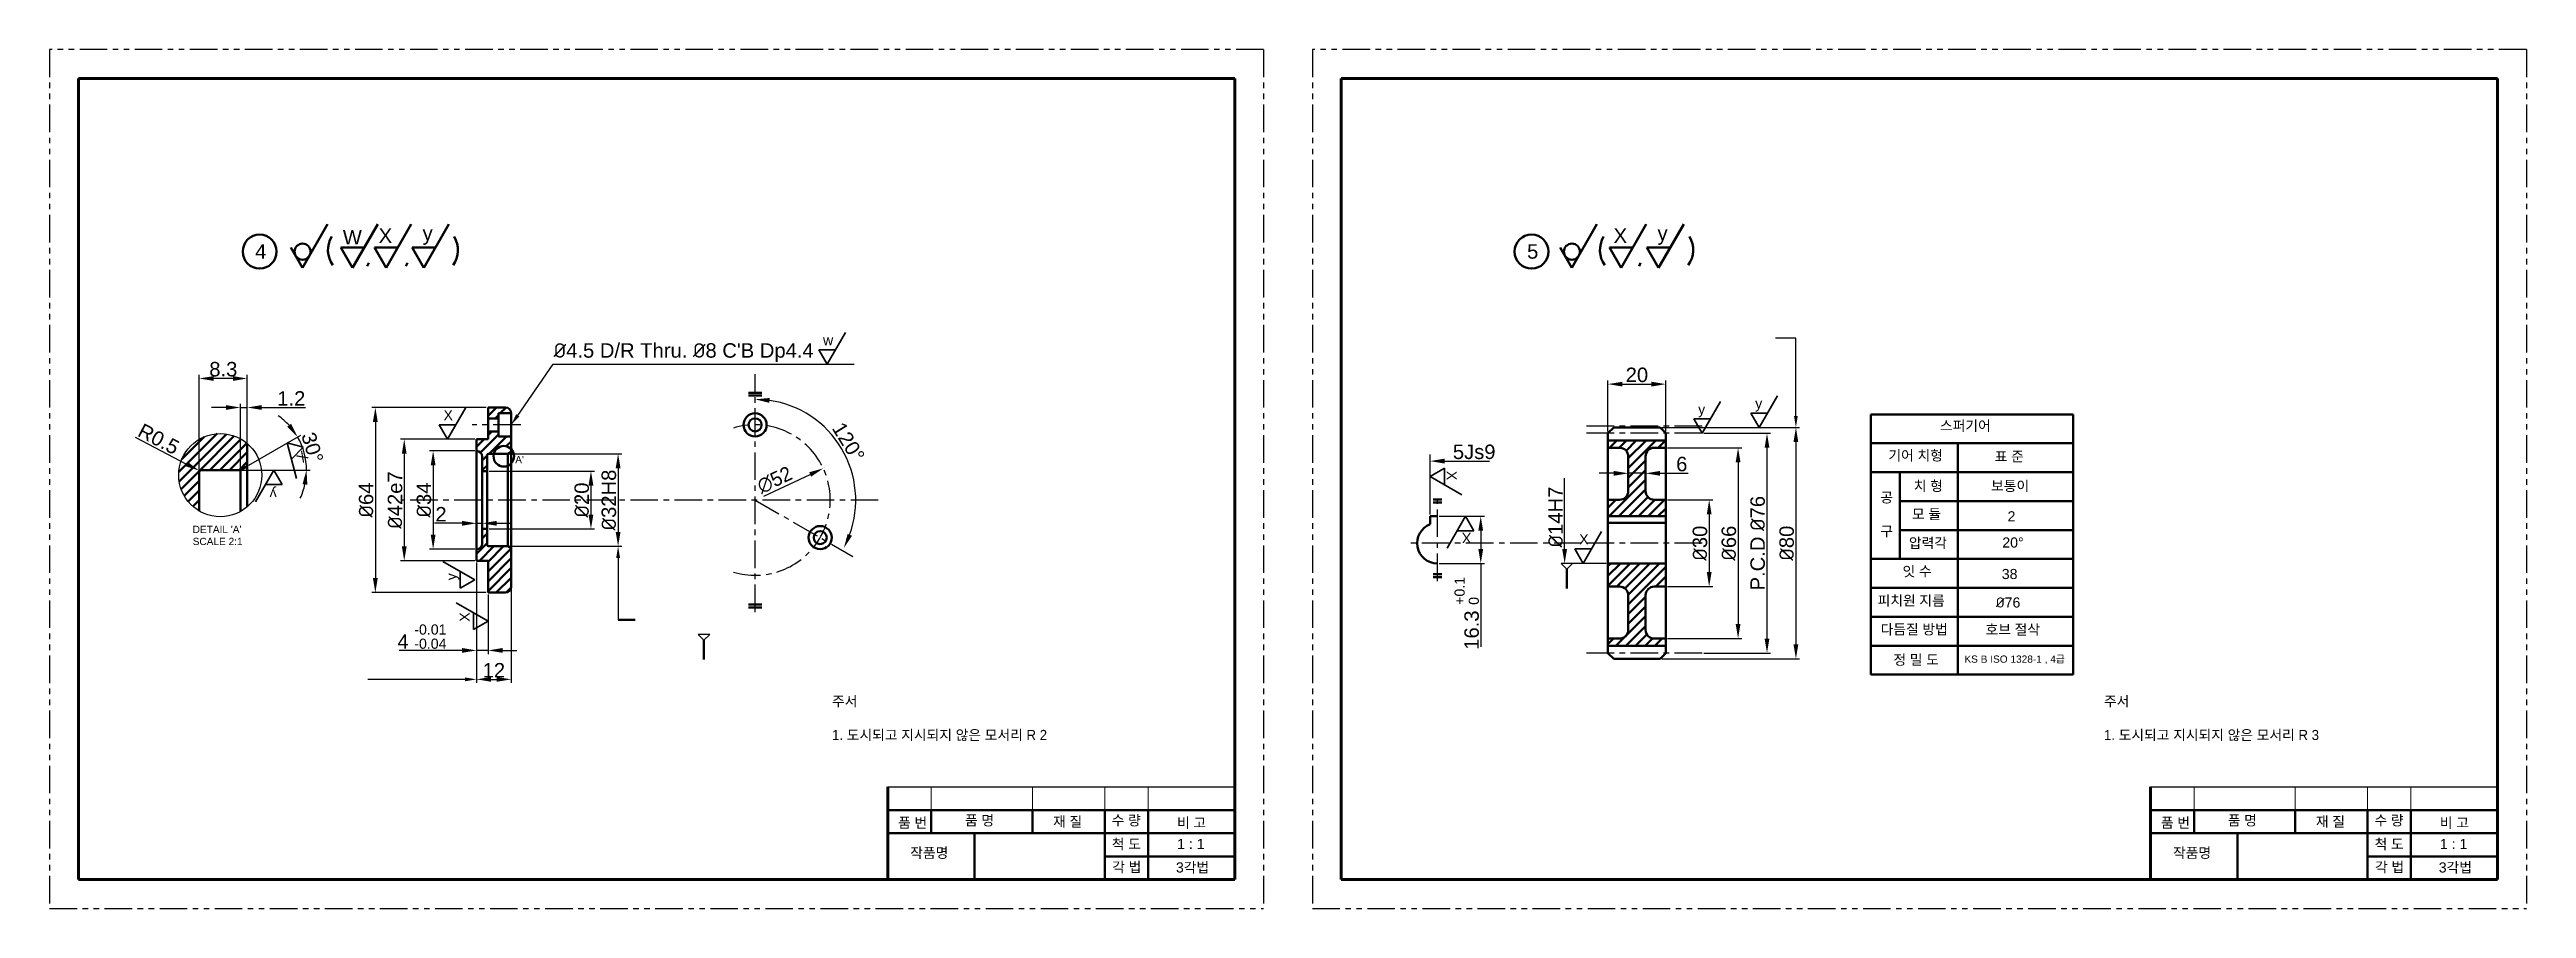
# Model space of a CAD drawing. Header units: millimetres. Extents: x 7 to 3158, y 472 to 921.
# Drawn here: x 2301 to 3158, y 506 to 803 of the extents above; entities that cross this region are included whole.
import ezdxf
from ezdxf import colors
from ezdxf.entities.mleader import LeaderData, LeaderLine
from ezdxf.math import Vec2, Vec3

# ---------------------------------------------------------------- set-up
doc = ezdxf.new("R2010")
doc.units = ezdxf.units.MM
doc.header["$LTSCALE"] = 0.3
doc.linetypes.add('CENTER', pattern=[50.8, 31.75, -6.35, 6.35, -6.35])
doc.linetypes.add('PHANTOM', pattern=[63.5, 31.75, -6.35, 6.35, -6.35, 6.35, -6.35])
for name, color, linetype, lineweight in [('가는선', 6, 'Continuous', 25), ('외형선', 4, 'Continuous', 50), ('중심선', 1, 'CENTER', 25)]:
    doc.layers.add(name, color=color, linetype=linetype, lineweight=lineweight)
doc.styles.get("Standard").update_dxf_attribs({"font": 'arial.ttf'})
doc.dimstyles.new('Annotative', dxfattribs={"dimscale": 0, "dimtxt": 5, "dimasz": 5, "dimexe": 1.25, "dimexo": 0.625, "dimtad": 1, "dimdec": 4, "dimzin": 9, "dimdsep": 46, "dimtxsty": 'Standard', "dimblk2": 'NONE', "dimcen": 2.5, "dimclrd": 3, "dimclre": 3, "dimclrt": 4, "dimadec": 4, "dimazin": 0, "dimtfac": 1, "dimtdec": 4, "dimtmove": 0, "dimatfit": 3, "dimfxl": 1, "dimlwd": 25, "dimlwe": 25, "dimarcsym": 0})
pattern_1 = [(45, (2244.1604, 488.071), (-1.683798, 1.683798), [])]

msp = doc.modelspace()

# ---------------------------------------------------------------- texts
at = {"layer": '외형선', "lineweight": 50, "char_height": 2.5, "attachment_point": 1}
for s, insert in [('\\P{\\H2x;W}', (2402.55496, 744.93133)), ('\\P{\\H2x;X}', (2414.95979, 745.455)), ('\\P{\\H2x;y}', (2430.15357, 746.27741)), ('\\P{\\H2x;X}', (2842.15815, 745.455)), ('\\P{\\H2x;y}', (2857.35193, 746.27741))]:
    msp.add_mtext_dynamic_manual_height_columns(s, width=16.9100129, gutter_width=12.5, heights=[0], dxfattribs=dict(at, insert=insert))
at = {"layer": '외형선', "attachment_point": 1}
for s, width, insert, char_height in [('4', 5.2808621, (2372.23383, 735.84474), 5), ('5', 5.2808621, (2812.23383, 735.84474), 5), ("'A'", 3.9045219, (2461.53252, 662.60344), 2.5), ("DETAIL 'A'\\PSCALE 2:1", 28.4489947, (2350.61795, 638.48625), 2.5)]:
    msp.add_mtext_dynamic_manual_height_columns(s, width=width, gutter_width=12.5, heights=[0], dxfattribs=dict(at, insert=insert, char_height=char_height))
at = {"layer": '외형선', "lineweight": 35, "char_height": 2.5, "attachment_point": 1}
for s, insert in [('\\P{\\H1.4x;w}', (2568.67708, 708.58951)), ('\\P{\\H1.4x;X}', (2437.38983, 682.61439)), ('\\P{\\H1.4x;y}', (2871.39547, 684.69268)), ('\\P{\\H1.4x;y}', (2891.13502, 686.69268)), ('\\P{\\H1.4x;X}', (2830.25735, 639.69268))]:
    msp.add_mtext_dynamic_manual_height_columns(s, width=16.9100129, gutter_width=12.5, heights=[0], dxfattribs=dict(at, insert=insert))
at = {"layer": '외형선', "insert": (2475.4937, 701.60894), "char_height": 5, "attachment_point": 1}
msp.add_mtext("{\\fISOCPEUR|b0|i0|c0|p34;%%C}4.5 D/R Thru. {\\fISOCPEUR|b0|i0|c0|p34;%%C}8 C'B Dp4.4", dxfattribs=at)
at = {"layer": '외형선', "color": 4, "char_height": 5, "attachment_point": 5}
for s, insert, rotation in [('120%%D', (2577.4578, 667.42839), 301.84412728), ('{\\fPMingLiU|b0|i0|c136|p0;∅52}', (2551.94485, 654.33374), 24.91748739), ('{\\fISOCPEUR|b0|i0|c0|p34;%%C}14H7', (2822.08572, 641.50276), 90)]:
    msp.add_mtext(s, dxfattribs=dict(at, insert=insert, rotation=rotation))
at = {"layer": '외형선', "color": 2, "attachment_point": 1}
for s, width, heights, insert, char_height in [('{\\fGulim|b0|i0|c129|p50;스퍼기어}', 40.5183954, [0], (2955.06446, 674.8359), 3.5), ('{\\fGulim|b0|i0|c129|p50;기어 치형}', 21.2872457, [0], (2937.21384, 664.55362), 3.5), ('{\\fGulim|b0|i0|c129|p50;표 준}', 29.6761284, [0], (2974.01878, 664.19911), 3.5), ('{\\fGulim|b0|i0|c129|p50;치 형}', 14.1137808, [0], (2946.00529, 654.02185), 3.5), ('{\\fGulim|b0|i0|c129|p50;보통이}', 18.1756204, [0], (2972.74544, 654.02185), 3.5), ('{\\fGulim|b0|i0|c129|p50;공\\P\\P구}', 3.3481646, [0], (2934.44661, 650.03014), 3.5), ('{\\fGulim|b0|i0|c129|p50;모 듈}', 11.956158, [0], (2945.36862, 644.26864), 3.5), ('2', 7.5390372, [0], (2978.43401, 643.51039), 3.5), ('{\\fGulim|b0|i0|c129|p50;압력각}', 17.2111897, [0], (2944.3075, 634.30341), 3.5), ('20%%D', 7.5390372, [0], (2976.61842, 634.44025), 3.5), ('{\\fGulim|b0|i0|c129|p50;잇 수}', 11.9443601, [0], (2942.12542, 624.4953), 3.5), ('38', 7.5390372, [3.5764], (2976.43685, 623.55607), 3.5), ('{\\fGulim|b0|i0|c129|p50;피치원 지름}', 30.6750718, [0], (2933.48411, 614.37295), 3.5), ('{\\fISOCPEUR|b0|i0|c0|p34;%%C}76', 7.5390372, [0], (2974.40453, 613.70512), 3.5), ('{\\fGulim|b0|i0|c129|p50;다듬질 방법}', 57.1844564, [0], (2934.54522, 604.40772), 3.5), ('{\\fGulim|b0|i0|c129|p50;호브 절삭}', 20.630463, [0], (2970.82031, 604.35521), 3.5), ('{\\fGulim|b0|i0|c129|p50;정 밀 도}', 18.2259117, [0], (2938.95286, 593.92095), 3.5), ('KS B ISO 1328-1 , 4{\\fGulim|b0|i0|c129|p50;급}', 58.2841768, [0], (2963.52174, 593.62045), 2.5), ('\\pxt2;{\\fGulim|b0|i0|c129|p50;주서\\P\\P1. 도시되고 지시되지 않은 모서리 R 2}', 110.3981743, [0], (2571.79068, 579.55916), 3.5), ('\\pxt2;{\\fGulim|b0|i0|c129|p50;주서\\P\\P1. 도시되고 지시되지 않은 모서리 R 3}', 110.3981743, [0], (3011.79068, 579.55916), 3.5)]:
    msp.add_mtext_dynamic_manual_height_columns(s, width=width, gutter_width=12.5, heights=heights, dxfattribs=dict(at, insert=insert, char_height=char_height))
at = {"layer": '외형선', "lineweight": 35, "char_height": 2.5, "attachment_point": 1}
for s, insert, rotation in [('\\P{\\H1.4x;X}', (2393.92618, 659.32631), 225), ('\\P{\\H1.4x;y}', (2379.69414, 643.45599), 180), ('\\P{\\H1.4x;X}', (2792.04132, 657.48425), 270), ('\\P{\\H1.4x;X}', (2792.93823, 628.41564), 180), ('\\P{\\H1.4x;y}', (2434.18206, 619.63335), 90), ('\\P{\\H1.4x;X}', (2438.80706, 605.29315), 90)]:
    msp.add_mtext_dynamic_manual_height_columns(s, width=16.9100129, gutter_width=12.5, heights=[0], dxfattribs=dict(at, insert=insert, rotation=rotation))
at = {"layer": '외형선', "color": 4, "insert": (2793.93622, 664.0203), "char_height": 5, "attachment_point": 5}
msp.add_mtext('5Js9', dxfattribs=at)

# ---------------------------------------------------------------- blocks, each defined once
blk = doc.blocks.new('*D267')
at = {"layer": 'Defpoints', "color": 0}
for p in [(2459.61, 663.38), (2459.61, 631.38), (2497.79, 631.38)]:
    blk.add_point(p, dxfattribs=at)
at = {"layer": '외형선', "color": 3, "lineweight": 25}
for p, q in [((2460.23, 663.38), (2499.04, 663.38)), ((2497.79, 658.38), (2497.79, 636.38)), ((2460.23, 631.38), (2499.04, 631.38))]:
    blk.add_line(p, q, dxfattribs=at)
at = {"layer": '외형선', "color": 3}
for points in [[(2498.63, 658.38), (2496.96, 658.38), (2497.79, 663.38)], [(2496.96, 636.38), (2498.63, 636.38), (2497.79, 631.38)]]:
    blk.add_solid(points, dxfattribs=at)
at = {"layer": '외형선', "color": 4, "insert": (2494.61, 647.38), "char_height": 5, "attachment_point": 5, "rotation": 90}
blk.add_mtext('{\\fISOCPEUR|b0|i0|c0|p34;%%C}32H8', dxfattribs=at)
blk = doc.blocks.new('_None')
blk = doc.blocks.new('*D268')
at = {"layer": 'Defpoints', "color": 0}
for p in [(2452.51, 657.38), (2452.51, 637.38), (2488.39, 637.38)]:
    blk.add_point(p, dxfattribs=at)
at = {"layer": '외형선', "color": 3, "lineweight": 25}
for p, q in [((2453.13, 657.38), (2489.64, 657.38)), ((2488.39, 652.38), (2488.39, 642.38)), ((2453.13, 637.38), (2489.64, 637.38))]:
    blk.add_line(p, q, dxfattribs=at)
at = {"layer": '외형선', "color": 3}
for points in [[(2489.23, 652.38), (2487.56, 652.38), (2488.39, 657.38)], [(2487.56, 642.38), (2489.23, 642.38), (2488.39, 637.38)]]:
    blk.add_solid(points, dxfattribs=at)
at = {"layer": '외형선', "color": 4, "insert": (2485.22, 647.38), "char_height": 5, "attachment_point": 5, "rotation": 90}
blk.add_mtext('{\\fISOCPEUR|b0|i0|c0|p34;%%C}20', dxfattribs=at)
blk = doc.blocks.new('*D269')
at = {"layer": 'Defpoints', "color": 0}
for p in [(2448.81, 664.38), (2433.81, 630.38), (2448.81, 630.38)]:
    blk.add_point(p, dxfattribs=at)
at = {"layer": '외형선', "color": 3, "lineweight": 25}
for p, q in [((2448.18, 664.38), (2432.56, 664.38)), ((2433.81, 659.38), (2433.81, 635.38)), ((2448.18, 630.38), (2432.56, 630.38))]:
    blk.add_line(p, q, dxfattribs=at)
at = {"layer": '외형선', "color": 3}
for points in [[(2434.64, 659.38), (2432.97, 659.38), (2433.81, 664.38)], [(2432.97, 635.38), (2434.64, 635.38), (2433.81, 630.38)]]:
    blk.add_solid(points, dxfattribs=at)
at = {"layer": '외형선', "color": 4, "insert": (2430.63, 647.38), "char_height": 5, "attachment_point": 5, "rotation": 90}
blk.add_mtext('{\\fISOCPEUR|b0|i0|c0|p34;%%C}34', dxfattribs=at)
blk = doc.blocks.new('*D270')
at = {"layer": 'Defpoints', "color": 0}
for p in [(2448.81, 668.38), (2423.81, 626.38), (2448.81, 626.38)]:
    blk.add_point(p, dxfattribs=at)
at = {"layer": '외형선', "color": 3, "lineweight": 25}
for p, q in [((2448.18, 668.38), (2422.56, 668.38)), ((2423.81, 663.38), (2423.81, 631.38)), ((2448.18, 626.38), (2422.56, 626.38))]:
    blk.add_line(p, q, dxfattribs=at)
at = {"layer": '외형선', "color": 3}
for points in [[(2424.64, 663.38), (2422.97, 663.38), (2423.81, 668.38)], [(2422.97, 631.38), (2424.64, 631.38), (2423.81, 626.38)]]:
    blk.add_solid(points, dxfattribs=at)
at = {"layer": '외형선', "color": 4, "insert": (2420.63, 647.38), "char_height": 5, "attachment_point": 5, "rotation": 90}
blk.add_mtext('{\\fISOCPEUR|b0|i0|c0|p34;%%C}42e7', dxfattribs=at)
blk = doc.blocks.new('*D271')
at = {"layer": 'Defpoints', "color": 0}
for p in [(2452.81, 679.38), (2413.81, 615.38), (2452.81, 615.38)]:
    blk.add_point(p, dxfattribs=at)
at = {"layer": '외형선', "color": 3, "lineweight": 25}
for p, q in [((2452.18, 679.38), (2412.56, 679.38)), ((2413.81, 674.38), (2413.81, 620.38)), ((2452.18, 615.38), (2412.56, 615.38))]:
    blk.add_line(p, q, dxfattribs=at)
at = {"layer": '외형선', "color": 3}
for points in [[(2414.64, 674.38), (2412.97, 674.38), (2413.81, 679.38)], [(2412.97, 620.38), (2414.64, 620.38), (2413.81, 615.38)]]:
    blk.add_solid(points, dxfattribs=at)
at = {"layer": '외형선', "color": 4, "insert": (2410.63, 647.38), "char_height": 5, "attachment_point": 5, "rotation": 90}
blk.add_mtext('{\\fISOCPEUR|b0|i0|c0|p34;%%C}64', dxfattribs=at)
blk = doc.blocks.new('*D272')
at = {"layer": 'Defpoints', "color": 0}
for p in [(2448.81, 626.38), (2452.81, 615.38), (2448.81, 595.38)]:
    blk.add_point(p, dxfattribs=at)
at = {"layer": '외형선', "color": 3, "lineweight": 25}
for p, q in [((2448.81, 625.76), (2448.81, 594.13)), ((2452.81, 614.76), (2452.81, 594.13)), ((2443.81, 595.38), (2422.09, 595.38)), ((2452.81, 595.38), (2448.81, 595.38)), ((2457.81, 595.38), (2462.81, 595.38))]:
    blk.add_line(p, q, dxfattribs=at)
at = {"layer": '외형선', "color": 3}
for points in [[(2443.81, 594.55), (2443.81, 596.21), (2448.81, 595.38)], [(2457.81, 596.21), (2457.81, 594.55), (2452.81, 595.38)]]:
    blk.add_solid(points, dxfattribs=at)
at = {"layer": '외형선', "color": 4, "insert": (2429.94, 600.16), "char_height": 5, "attachment_point": 5}
blk.add_mtext('4 {\\H0.7x;\\S-0.01^ -0.04;}', dxfattribs=at)
blk = doc.blocks.new('*D273')
at = {"layer": 'Defpoints', "color": 0}
for p in [(2450.81, 639.34), (2448.81, 630.38), (2450.81, 632.38)]:
    blk.add_point(p, dxfattribs=at)
at = {"layer": '외형선', "color": 3, "lineweight": 25}
for p, q in [((2443.81, 639.34), (2434.25, 639.34)), ((2448.81, 631.01), (2448.81, 640.59)), ((2448.81, 639.34), (2450.81, 639.34)), ((2450.81, 633.01), (2450.81, 640.59)), ((2455.81, 639.34), (2460.81, 639.34))]:
    blk.add_line(p, q, dxfattribs=at)
at = {"layer": '외형선', "color": 3}
for points in [[(2443.81, 638.5), (2443.81, 640.17), (2448.81, 639.34)], [(2455.81, 640.17), (2455.81, 638.5), (2450.81, 639.34)]]:
    blk.add_solid(points, dxfattribs=at)
at = {"layer": '외형선', "color": 4, "insert": (2436.53, 642.47), "char_height": 5, "attachment_point": 5}
blk.add_mtext('2', dxfattribs=at)
blk = doc.blocks.new('*D274')
at = {"layer": 'Defpoints', "color": 0}
for p in [(2369.52, 679.38), (2367.12, 657.76), (2369.52, 659.15)]:
    blk.add_point(p, dxfattribs=at)
at = {"layer": '외형선', "color": 3, "lineweight": 25}
for p, q in [((2362.12, 679.38), (2357.12, 679.38)), ((2367.12, 658.39), (2367.12, 680.63)), ((2367.12, 679.38), (2369.52, 679.38)), ((2369.52, 659.78), (2369.52, 680.63)), ((2374.52, 679.38), (2389.64, 679.38))]:
    blk.add_line(p, q, dxfattribs=at)
at = {"layer": '외형선', "color": 3}
for points in [[(2362.12, 678.55), (2362.12, 680.21), (2367.12, 679.38)], [(2374.52, 680.21), (2374.52, 678.55), (2369.52, 679.38)]]:
    blk.add_solid(points, dxfattribs=at)
at = {"layer": '외형선', "color": 4, "insert": (2384.73, 682.52), "char_height": 5, "attachment_point": 5}
blk.add_mtext('1.2', dxfattribs=at)
blk = doc.blocks.new('*D275')
at = {"layer": 'Defpoints', "color": 0}
for p in [(2352.92, 689.42), (2352.92, 657.26), (2369.52, 659.15)]:
    blk.add_point(p, dxfattribs=at)
at = {"layer": '외형선', "color": 3, "lineweight": 25}
for p, q in [((2352.92, 657.89), (2352.92, 690.67)), ((2364.52, 689.42), (2357.92, 689.42)), ((2369.52, 659.78), (2369.52, 690.67))]:
    blk.add_line(p, q, dxfattribs=at)
at = {"layer": '외형선', "color": 3}
for points in [[(2357.92, 690.25), (2357.92, 688.58), (2352.92, 689.42)], [(2364.52, 688.58), (2364.52, 690.25), (2369.52, 689.42)]]:
    blk.add_solid(points, dxfattribs=at)
at = {"layer": '외형선', "color": 4, "insert": (2361.22, 692.6), "char_height": 5, "attachment_point": 5}
blk.add_mtext('8.3', dxfattribs=at)
blk = doc.blocks.new('*D276')
at = {"layer": 'Defpoints', "color": 0}
for p in [(2389.65, 661.74), (2353.42, 657.76), (2367.12, 657.76), (2367.12, 657.76), (2369.52, 659.15)]:
    blk.add_point(p, dxfattribs=at)
at = {"layer": '외형선', "color": 3, "lineweight": 25}
for p, q in [((2370.06, 659.46), (2388.02, 669.83)), ((2367.74, 657.76), (2391.25, 657.76))]:
    blk.add_line(p, q, dxfattribs=at)
for start, end in [(42.546, 55.09201), (0, 30), (334.90799, 347.454)]:
    blk.add_arc((2367.12, 657.76), 22.88, start, end, dxfattribs=at)
at = {"layer": '외형선', "color": 3}
for points in [[(2383.3, 672.74), (2384.65, 673.73), (2386.93, 669.2)], [(2390.28, 652.7), (2388.62, 652.89), (2390, 657.76)]]:
    blk.add_solid(points, dxfattribs=at)
at = {"layer": '외형선', "color": 4, "insert": (2392.03, 665.52), "char_height": 5, "attachment_point": 5, "rotation": 287.28836}
blk.add_mtext('30%%D', dxfattribs=at)
blk = doc.blocks.new('*D277')
at = {"layer": 'Defpoints', "color": 0}
for p in [(2352.98, 657.5), (2353.42, 657.26)]:
    blk.add_point(p, dxfattribs=at)
at = {"layer": '외형선', "color": 3, "lineweight": 25}
for p, q in [((2330.67, 669.17), (2348.54, 659.81)), ((2353.42, 657.26), (2352.98, 657.5))]:
    blk.add_line(p, q, dxfattribs=at)
at = {"layer": '외형선', "color": 3}
blk.add_solid([(2348.16, 659.08), (2348.93, 660.55), (2352.98, 657.5)], dxfattribs=at)
at = {"layer": '외형선', "color": 4, "insert": (2338.86, 668.47), "char_height": 5, "attachment_point": 5, "rotation": 332.38116}
blk.add_mtext('R0.5', dxfattribs=at)
blk = doc.blocks.new('*D278')
at = {"layer": 'Defpoints', "color": 0}
for p in [(2448.81, 626.38), (2460.81, 617.38), (2460.81, 585.38)]:
    blk.add_point(p, dxfattribs=at)
at = {"layer": '외형선', "color": 3, "lineweight": 25}
for p, q in [((2448.81, 625.76), (2448.81, 584.13)), ((2460.81, 616.76), (2460.81, 584.13)), ((2453.81, 585.38), (2455.81, 585.38))]:
    blk.add_line(p, q, dxfattribs=at)
at = {"layer": '외형선', "color": 3}
for points in [[(2453.81, 586.21), (2453.81, 584.55), (2448.81, 585.38)], [(2455.81, 584.55), (2455.81, 586.21), (2460.81, 585.38)]]:
    blk.add_solid(points, dxfattribs=at)
at = {"layer": '외형선', "color": 4, "insert": (2454.81, 588.52), "char_height": 5, "attachment_point": 5}
blk.add_mtext('12', dxfattribs=at)
blk = doc.blocks.new('*D279')
at = {"layer": 'Defpoints', "color": 0}
for p in [(2860.22, 647.46), (2860.22, 617.46), (2875.22, 617.46)]:
    blk.add_point(p, dxfattribs=at)
at = {"layer": '외형선', "color": 3, "lineweight": 25}
for p, q in [((2860.85, 647.46), (2876.47, 647.46)), ((2875.22, 642.46), (2875.22, 622.46)), ((2860.85, 617.46), (2876.47, 617.46))]:
    blk.add_line(p, q, dxfattribs=at)
at = {"layer": '외형선', "color": 3}
for points in [[(2876.05, 642.46), (2874.39, 642.46), (2875.22, 647.46)], [(2874.39, 622.46), (2876.05, 622.46), (2875.22, 617.46)]]:
    blk.add_solid(points, dxfattribs=at)
at = {"layer": '외형선', "color": 4, "insert": (2872.04, 632.46), "char_height": 5, "attachment_point": 5, "rotation": 90}
blk.add_mtext('{\\fISOCPEUR|b0|i0|c0|p34;%%C}30', dxfattribs=at)
blk = doc.blocks.new('*D280')
at = {"layer": 'Defpoints', "color": 0}
for p in [(2860.22, 665.46), (2860.22, 599.46), (2885.22, 599.46)]:
    blk.add_point(p, dxfattribs=at)
at = {"layer": '외형선', "color": 3, "lineweight": 25}
for p, q in [((2860.85, 665.46), (2886.47, 665.46)), ((2885.22, 660.46), (2885.22, 604.46)), ((2860.85, 599.46), (2886.47, 599.46))]:
    blk.add_line(p, q, dxfattribs=at)
at = {"layer": '외형선', "color": 3}
for points in [[(2886.05, 660.46), (2884.39, 660.46), (2885.22, 665.46)], [(2884.39, 604.46), (2886.05, 604.46), (2885.22, 599.46)]]:
    blk.add_solid(points, dxfattribs=at)
at = {"layer": '외형선', "color": 4, "insert": (2882.04, 632.46), "char_height": 5, "attachment_point": 5, "rotation": 90}
blk.add_mtext('{\\fISOCPEUR|b0|i0|c0|p34;%%C}66', dxfattribs=at)
blk = doc.blocks.new('*D281')
at = {"layer": 'Defpoints', "color": 0}
for p in [(2872.79, 670.46), (2872.79, 594.46), (2895.22, 594.46)]:
    blk.add_point(p, dxfattribs=at)
at = {"layer": '외형선', "color": 3, "lineweight": 25}
for p, q in [((2873.41, 670.46), (2896.47, 670.46)), ((2895.22, 665.46), (2895.22, 599.46)), ((2873.41, 594.46), (2896.47, 594.46))]:
    blk.add_line(p, q, dxfattribs=at)
at = {"layer": '외형선', "color": 3}
for points in [[(2896.05, 665.46), (2894.39, 665.46), (2895.22, 670.46)], [(2894.39, 599.46), (2896.05, 599.46), (2895.22, 594.46)]]:
    blk.add_solid(points, dxfattribs=at)
at = {"layer": '외형선', "color": 4, "insert": (2892.01, 632.46), "char_height": 5, "attachment_point": 5, "rotation": 90}
blk.add_mtext('P.C.D {\\fISOCPEUR|b0|i0|c0|p34;%%C}76', dxfattribs=at)
blk = doc.blocks.new('*D282')
at = {"layer": 'Defpoints', "color": 0}
for p in [(2858.22, 672.46), (2858.22, 592.46), (2905.22, 592.46)]:
    blk.add_point(p, dxfattribs=at)
at = {"layer": '외형선', "color": 3, "lineweight": 25}
for p, q in [((2858.85, 672.46), (2906.47, 672.46)), ((2905.22, 667.46), (2905.22, 597.46)), ((2858.85, 592.46), (2906.47, 592.46))]:
    blk.add_line(p, q, dxfattribs=at)
at = {"layer": '외형선', "color": 3}
for points in [[(2906.05, 667.46), (2904.39, 667.46), (2905.22, 672.46)], [(2904.39, 597.46), (2906.05, 597.46), (2905.22, 592.46)]]:
    blk.add_solid(points, dxfattribs=at)
at = {"layer": '외형선', "color": 4, "insert": (2902.04, 632.46), "char_height": 5, "attachment_point": 5, "rotation": 90}
blk.add_mtext('{\\fISOCPEUR|b0|i0|c0|p34;%%C}80', dxfattribs=at)
blk = doc.blocks.new('*D283')
at = {"layer": 'Defpoints', "color": 0}
for p in [(2781.2, 641.76), (2781.2, 625.46), (2796.2, 625.46)]:
    blk.add_point(p, dxfattribs=at)
at = {"layer": '외형선', "color": 3, "lineweight": 25}
for p, q in [((2781.82, 641.76), (2797.45, 641.76)), ((2796.2, 636.76), (2796.2, 630.46)), ((2781.82, 625.46), (2797.45, 625.46)), ((2796.2, 625.46), (2796.2, 596.63))]:
    blk.add_line(p, q, dxfattribs=at)
at = {"layer": '외형선', "color": 3}
for points in [[(2797.03, 636.76), (2795.36, 636.76), (2796.2, 641.76)], [(2795.36, 630.46), (2797.03, 630.46), (2796.2, 625.46)]]:
    blk.add_solid(points, dxfattribs=at)
at = {"layer": '외형선', "color": 4, "insert": (2791.37, 608.2), "char_height": 5, "attachment_point": 5, "rotation": 90}
blk.add_mtext('16.3 {\\H0.7x;\\S+0.1^ 0;}', dxfattribs=at)
blk = doc.blocks.new('*D284')
at = {"layer": 'Defpoints', "color": 0}
for p in [(2847.22, 656.62), (2847.22, 650.46), (2853.22, 650.46)]:
    blk.add_point(p, dxfattribs=at)
at = {"layer": '외형선', "color": 3, "lineweight": 25}
for p, q in [((2842.22, 656.62), (2837.22, 656.62)), ((2847.22, 651.08), (2847.22, 657.87)), ((2853.22, 656.62), (2847.22, 656.62)), ((2853.22, 651.08), (2853.22, 657.87)), ((2858.22, 656.62), (2868.01, 656.62))]:
    blk.add_line(p, q, dxfattribs=at)
at = {"layer": '외형선', "color": 3}
for points in [[(2842.22, 655.78), (2842.22, 657.45), (2847.22, 656.62)], [(2858.22, 657.45), (2858.22, 655.78), (2853.22, 656.62)]]:
    blk.add_solid(points, dxfattribs=at)
at = {"layer": '외형선', "color": 4, "insert": (2865.74, 659.79), "char_height": 5, "attachment_point": 5}
blk.add_mtext('6', dxfattribs=at)
blk = doc.blocks.new('*D285')
at = {"layer": 'Defpoints', "color": 0}
for p in [(2860.22, 687.46), (2840.22, 670.46), (2860.22, 670.46)]:
    blk.add_point(p, dxfattribs=at)
at = {"layer": '외형선', "color": 3, "lineweight": 25}
for p, q in [((2840.22, 671.08), (2840.22, 688.71)), ((2845.22, 687.46), (2855.22, 687.46)), ((2860.22, 671.08), (2860.22, 688.71))]:
    blk.add_line(p, q, dxfattribs=at)
at = {"layer": '외형선', "color": 3}
for points in [[(2845.22, 688.29), (2845.22, 686.63), (2840.22, 687.46)], [(2855.22, 686.63), (2855.22, 688.29), (2860.22, 687.46)]]:
    blk.add_solid(points, dxfattribs=at)
at = {"layer": '외형선', "color": 4, "insert": (2850.22, 690.64), "char_height": 5, "attachment_point": 5}
blk.add_mtext('20', dxfattribs=at)
blk = doc.blocks.new('TEST-3')
at = {"color": 6, "linetype": 'PHANTOM', "lineweight": 25}
for p, q in [((420, 288.68), (0, 288.68)), ((0, 288.68), (0, -8.32)), ((420, 288.68), (420, -8.32)), ((0, -8.32), (420, -8.32))]:
    blk.add_line(p, q, dxfattribs=at)
at = {"color": 5, "lineweight": 70}
for p, q in [((410, 278.68), (10, 278.68)), ((10, 278.68), (10, 1.68)), ((410, 1.68), (410, 278.68)), ((290, 1.68), (290, 33.68)), ((10, 1.68), (410, 1.68))]:
    blk.add_line(p, q, dxfattribs=at)
at = {"color": 3, "lineweight": 25}
blk.add_line((290, 33.68), (410, 33.68), dxfattribs=at)
at = {"color": 3, "lineweight": 20}
for p, q in [((305, 25.68), (305, 33.68)), ((340, 25.68), (340, 33.68)), ((365, 25.68), (365, 33.68)), ((380, 25.68), (380, 33.68))]:
    blk.add_line(p, q, dxfattribs=at)
at = {"color": 2, "lineweight": 50}
for p, q in [((290, 25.68), (410, 25.68)), ((290, 17.68), (410, 17.68)), ((305, 17.68), (305, 25.68)), ((320, 1.68), (320, 17.68)), ((340, 17.68), (340, 25.68)), ((365, 1.68), (365, 25.68)), ((380, 1.68), (380, 25.68)), ((365, 9.68), (410, 9.68))]:
    blk.add_line(p, q, dxfattribs=at)
at = {"color": 2, "char_height": 3.5, "attachment_point": 1}
for s, width, insert in [('{\\fGulim|b0|i0|c129|p50;품 번}', 14.2143, (293.55, 23.06)), ('{\\fGulim|b0|i0|c129|p50;품 명}', 17.9863, (316.69, 23.87)), ('{\\fGulim|b0|i0|c129|p50;재 질}', 13.1074, (347.16, 23.46)), ('{\\fGulim|b0|i0|c129|p50;수 량}', 16.4869, (367.43, 23.89)), ('{\\fGulim|b0|i0|c129|p50;비 고}', 22.797, (390.05, 23.06)), ('{\\fGulim|b0|i0|c129|p50;작품명}', 13.1664, (297.74, 12.66)), ('{\\fGulim|b0|i0|c129|p50;척 도}', 14.5226, (367.47, 15.68)), ('1 : 1', 13.7093, (390.05, 15.74)), ('{\\fGulim|b0|i0|c129|p50;각 법}', 10.8589, (367.63, 7.73)), ('3{\\fGulim|b0|i0|c129|p50;각법}', 15.3382, (389.65, 7.6))]:
    blk.add_mtext_dynamic_manual_height_columns(s, width=width, gutter_width=12.5, heights=[0], dxfattribs=dict(at, insert=insert))

# ---------------------------------------------------------------- dimensions: what is measured, and where the dimension line sits
at = {"layer": '외형선'}
dim = msp.add_linear_dim(base=(2352.91827, 689.4165), p1=(2369.51827, 659.1505), p2=(2352.91827, 657.26486), text='8.3', dimstyle='Annotative', dxfattribs=at)
dim.commit()
dim.dimension.update_dxf_attribs({"geometry": '*D275', "text_midpoint": (2361.21827, 692.59607)})
for base, p1, p2, text, picture, middle in [((2369.51827, 679.38034), (2367.11827, 657.76486), (2369.51827, 659.1505), '1.2', '*D274', (2384.72717, 679.38034)), ((2448.80706, 595.38034), (2452.80706, 615.38034), (2448.80706, 626.38034), '<> {\\H0.7x;\\S-0.01^ -0.04;}', '*D272', (2429.93717, 595.38034))]:
    dim = msp.add_linear_dim(base=base, p1=p1, p2=p2, text=text, dimstyle='Annotative', dxfattribs=at)
    dim.commit()
    dim.dimension.update_dxf_attribs({"geometry": picture, "text_midpoint": middle, "dimtype": 128})
for base, p1, p2, picture, middle in [((2860.22095, 687.45864), (2840.22095, 670.45864), (2860.22095, 670.45864), '*D285', (2850.22095, 690.6365)), ((2460.80706, 585.38034), (2448.80706, 626.38034), (2460.80706, 617.38034), '*D278', (2454.80706, 588.51558))]:
    dim = msp.add_linear_dim(base=base, p1=p1, p2=p2, dimstyle='Annotative', dxfattribs=at)
    dim.commit()
    dim.dimension.update_dxf_attribs({"geometry": picture, "text_midpoint": middle})
for base, p1, p2, text, picture, middle in [((2413.80706, 615.38034), (2452.80706, 679.38034), (2452.80706, 615.38034), '{\\fISOCPEUR|b0|i0|c0|p34;%%C}<>', '*D271', (2410.62919, 647.38034)), ((2423.80706, 626.38034), (2448.80706, 668.38034), (2448.80706, 626.38034), '{\\fISOCPEUR|b0|i0|c0|p34;%%C}<>e7', '*D270', (2420.6309, 647.38034)), ((2905.22095, 592.45864), (2858.22095, 672.45864), (2858.22095, 592.45864), '{\\fISOCPEUR|b0|i0|c0|p34;%%C}<>', '*D282', (2902.04309, 632.45864)), ((2895.22095, 594.45864), (2872.78903, 670.45864), (2872.78903, 594.45864), 'P.C.D {\\fISOCPEUR|b0|i0|c0|p34;%%C}<>', '*D281', (2892.01069, 632.45864)), ((2433.80706, 630.38034), (2448.80706, 664.38034), (2448.80706, 630.38034), '{\\fISOCPEUR|b0|i0|c0|p34;%%C}<>', '*D269', (2430.62749, 647.38034)), ((2885.22095, 599.45864), (2860.22095, 665.45864), (2860.22095, 599.45864), '{\\fISOCPEUR|b0|i0|c0|p34;%%C}<>', '*D280', (2882.04309, 632.45864)), ((2875.22095, 617.45864), (2860.22095, 647.45864), (2860.22095, 617.45864), '{\\fISOCPEUR|b0|i0|c0|p34;%%C}<>', '*D279', (2872.04138, 632.45864))]:
    dim = msp.add_linear_dim(base=base, p1=p1, p2=p2, angle=90, text=text, dimstyle='Annotative', dxfattribs=at)
    dim.commit()
    dim.dimension.update_dxf_attribs({"geometry": picture, "text_midpoint": middle})
dim = msp.add_radius_dim(center=(2353.41827, 657.26486), mpoint=(2352.97524, 657.49665), dimstyle='Annotative', dxfattribs=at)
dim.commit()
dim.dimension.update_dxf_attribs({"geometry": '*D277', "text_midpoint": (2338.86475, 668.4659)})
dim = msp.add_angular_dim_2l(base=(2389.65063, 661.73792), line1=((2367.11827, 657.76486), (2353.41827, 657.76486)), line2=((2367.11827, 657.76486), (2369.51827, 659.1505)), text='30%%D', dimstyle='Annotative', dxfattribs=at)
dim.commit()
dim.dimension.update_dxf_attribs({"geometry": '*D276', "text_midpoint": (2388.96454, 664.56435), "dimtype": 130})
for base, p1, p2, text, picture, middle in [((2497.79226, 631.38034), (2459.60706, 663.38034), (2459.60706, 631.38034), '{\\fISOCPEUR|b0|i0|c0|p34;%%C}<>H8', '*D267', (2497.79226, 647.38034)), ((2488.39487, 637.38034), (2452.50706, 657.38034), (2452.50706, 637.38034), '{\\fISOCPEUR|b0|i0|c0|p34;%%C}<>', '*D268', (2488.39487, 647.38034)), ((2796.19833, 625.45864), (2781.19833, 641.75864), (2781.19833, 625.45864), '<> {\\H0.7x;\\S+0.1^ 0;}', '*D283', (2796.19833, 608.20488))]:
    dim = msp.add_linear_dim(base=base, p1=p1, p2=p2, angle=90, text=text, dimstyle='Annotative', dxfattribs=at)
    dim.commit()
    dim.dimension.update_dxf_attribs({"geometry": picture, "text_midpoint": middle, "dimtype": 128})
for base, p1, p2, picture, middle in [((2847.22095, 656.61627), (2853.22095, 650.45864), (2847.22095, 650.45864), '*D284', (2865.73817, 656.61627)), ((2450.80706, 639.33713), (2448.80706, 630.38034), (2450.80706, 632.38034), '*D273', (2436.52619, 639.33713))]:
    dim = msp.add_linear_dim(base=base, p1=p1, p2=p2, dimstyle='Annotative', dxfattribs=at)
    dim.commit()
    dim.dimension.update_dxf_attribs({"geometry": picture, "text_midpoint": middle, "dimtype": 128})

# ---------------------------------------------------------------- hatches: boundary and pattern name
at = {"layer": '외형선'}
h = msp.add_hatch(dxfattribs=at)
h.set_pattern_fill('ANSI31', color=0, scale=0.75)
h.set_pattern_definition(pattern_1)
h.paths.add_polyline_path([(2458.80706, 679.38034), (2457.80706, 679.38034), (2452.80706, 679.38034), (2452.80706, 675.63034), (2456.40706, 675.63034), (2456.40706, 677.38034), (2460.80706, 677.38034, 0.414213562)])
h = msp.add_hatch(dxfattribs=at)
h.set_pattern_fill('ANSI31', color=0, scale=0.75)
h.set_pattern_definition(pattern_1)
h.paths.add_polyline_path([(2369.51827, 666.91814, 0.640698455), (2345.77788, 655.99639, 0.2668545), (2352.91827, 643.5703), (2352.91827, 657.26486, -0.414213562), (2353.41827, 657.76486), (2367.11827, 657.76486), (2369.51827, 659.1505)])
h = msp.add_hatch(dxfattribs=at)
h.set_pattern_fill('ANSI31', color=0, scale=0.75)
h.set_pattern_definition(pattern_1)
h.paths.add_polyline_path([(2460.80706, 669.38034), (2456.40706, 669.38034), (2456.40706, 671.13034), (2452.80706, 671.13034), (2452.80706, 668.38034), (2448.80706, 668.38034), (2448.80706, 664.38034, -0.414213562), (2450.80706, 662.38034), (2450.80706, 657.38034), (2452.50706, 657.38034), (2452.50706, 662.88034, -0.414213562), (2453.00706, 663.38034), (2454.78918, 663.38034, -0.589641892), (2460.80706, 664.9953)])
h.paths.add_polyline_path([(2460.80706, 630.68752), (2459.60706, 631.38034), (2453.00706, 631.38034, -0.414213562), (2452.50706, 631.88034), (2452.50706, 637.38034), (2450.80706, 637.38034), (2450.80706, 632.38034, -0.414213562), (2448.80706, 630.38034), (2448.80706, 626.38034), (2452.80706, 626.38034), (2452.80706, 615.38034), (2458.80706, 615.38034, 0.414213562), (2460.80706, 617.38034)])
h = msp.add_hatch(dxfattribs=at)
h.set_pattern_fill('ANSI31', color=0, scale=0.75)
h.set_pattern_definition([(45, (2678.3291, 462.6082), (-1.683798, 1.683798), [])])
h.paths.add_polyline_path([(2853.22095, 650.45864), (2853.22095, 662.45864, -0.414213562), (2856.22095, 665.45864), (2860.22095, 665.45864), (2860.22095, 667.95864), (2840.22095, 667.95864), (2840.22095, 665.45864), (2844.22095, 665.45864, -0.414213562), (2847.22095, 662.45864), (2847.22095, 650.45864, -0.414213562), (2844.22095, 647.45864), (2840.22095, 647.45864), (2840.22095, 641.75864), (2860.22095, 641.75864), (2860.22095, 647.45864), (2856.22095, 647.45864, -0.414213562)])
h.paths.add_polyline_path([(2847.22095, 614.45864), (2847.22095, 602.45864, -0.414213562), (2844.22095, 599.45864), (2840.22095, 599.45864), (2840.22095, 596.95864), (2860.22095, 596.95864), (2860.22095, 599.45864), (2856.22095, 599.45864, -0.414213562), (2853.22095, 602.45864), (2853.22095, 614.45864, -0.414213562), (2856.22095, 617.45864), (2860.22095, 617.45864), (2860.22095, 625.45864), (2840.22095, 625.45864), (2840.22095, 617.45864), (2844.22095, 617.45864, -0.414213562)])

# ---------------------------------------------------------------- linework, layer by layer
at = {"color": 3}
for p, q in [((2827.97095, 625.45864), (2823.97095, 625.45864)), ((2823.97095, 625.45864), (2825.97095, 623.45864)), ((2825.97095, 623.45864), (2827.97095, 625.45864)), ((2529.47289, 600.92719), (2525.47289, 600.92719)), ((2525.47289, 600.92719), (2527.47289, 598.92719)), ((2527.47289, 598.92719), (2529.47289, 600.92719))]:
    msp.add_line(p, q, dxfattribs=at)
at = {"layer": '가는선'}
msp.add_circle((2360.16034, 655.99639), 14.38247, dxfattribs=at)
at = {"layer": '외형선', "lineweight": 50}
for p, q in [((2388.64474, 727.72481), (2397.305, 742.72481)), ((2405.95962, 727.72481), (2414.61988, 742.72481)), ((2417.54099, 727.72481), (2426.20125, 742.72481)), ((2430.54233, 727.72481), (2439.20258, 742.72481)), ((2827.72745, 727.72481), (2836.3877, 742.72481)), ((2844.73935, 727.72481), (2853.39961, 742.72481)), ((2857.74069, 727.72481), (2866.40094, 742.72481)), ((2388.64474, 727.72481), (2384.60329, 734.72481)), ((2401.91817, 734.72481), (2410.00107, 734.72481)), ((2405.95962, 727.72481), (2401.91817, 734.72481)), ((2413.49954, 734.72481), (2421.58244, 734.72481)), ((2417.54099, 727.72481), (2413.49954, 734.72481)), ((2426.50088, 734.72481), (2434.58378, 734.72481)), ((2430.54233, 727.72481), (2426.50088, 734.72481)), ((2827.72745, 727.72481), (2823.68599, 734.72481)), ((2840.6979, 734.72481), (2848.7808, 734.72481)), ((2844.73935, 727.72481), (2840.6979, 734.72481)), ((2853.69924, 734.72481), (2861.78214, 734.72481)), ((2857.74069, 727.72481), (2853.69924, 734.72481))]:
    msp.add_line(p, q, dxfattribs=at)
at = {"layer": '외형선'}
for p, q in [((2411.50518, 729.38224), (2411.02147, 728.25461)), ((2424.89251, 729.38224), (2424.40879, 728.25461)), ((2851.50518, 729.38224), (2851.02147, 728.25461)), ((2452.80706, 679.38034), (2452.80706, 668.38034)), ((2457.80706, 679.38034), (2452.80706, 679.38034)), ((2456.40706, 677.38034), (2456.40706, 669.38034)), ((2460.80706, 677.38034), (2456.40706, 677.38034)), ((2457.80706, 679.38034), (2458.80706, 679.38034)), ((2460.80706, 677.38034), (2460.80706, 617.38034)), ((2542.87251, 684.48475), (2547.51901, 684.48475)), ((2542.87251, 683.48475), (2547.51901, 683.48475)), ((2931.18449, 677.00477), (3001.18449, 677.00477)), ((2931.18449, 677.00477), (2931.18449, 587.00477)), ((3001.18449, 677.00477), (3001.18449, 587.00477)), ((2448.80706, 668.38034), (2448.80706, 626.38034)), ((2452.80706, 668.38034), (2448.80706, 668.38034)), ((2456.40706, 675.63034), (2452.80706, 675.63034)), ((2456.40706, 671.13034), (2452.80706, 671.13034)), ((2460.80706, 669.38034), (2456.40706, 669.38034)), ((2840.22095, 670.45864), (2842.22095, 672.45864)), ((2840.22095, 670.45864), (2840.22095, 594.45864)), ((2858.22095, 672.45864), (2842.22095, 672.45864)), ((2860.22095, 670.45864), (2858.22095, 672.45864)), ((2860.22095, 670.45864), (2860.22095, 594.45864)), ((2369.51827, 666.91814), (2369.51827, 645.07464)), ((2448.80706, 664.38034), (2448.80706, 664.38034)), ((2450.80706, 662.38034), (2450.80706, 632.38034)), ((2452.50706, 662.88034), (2452.50706, 631.88034)), ((2459.60706, 663.38034), (2453.00706, 663.38034)), ((2459.60706, 663.38034), (2460.80706, 664.07316)), ((2459.60706, 663.38034), (2459.60706, 631.38034)), ((2860.22095, 667.95864), (2840.22095, 667.95864)), ((2844.22095, 665.45864), (2840.22095, 665.45864)), ((2847.22095, 662.45864), (2847.22095, 650.45864)), ((2853.22095, 662.45864), (2853.22095, 650.45864)), ((2860.22095, 665.45864), (2856.22095, 665.45864)), ((2931.18449, 667.00477), (3001.18449, 667.00477)), ((2961.18449, 667.00477), (2961.18449, 587.00477)), ((2352.91827, 657.26486), (2352.91827, 643.5703)), ((2367.11827, 657.76486), (2353.41827, 657.76486)), ((2367.11827, 657.76486), (2369.51827, 659.1505)), ((2367.11827, 657.76486), (2367.11827, 643.40899)), ((2452.50706, 657.38034), (2450.80706, 657.38034)), ((2931.18449, 657.00477), (3001.18449, 657.00477)), ((2941.18449, 657.00477), (2941.18449, 627.00477)), ((2779.71875, 647.5756), (2782.79172, 647.5756)), ((2779.71875, 646.5756), (2782.79172, 646.5756)), ((2844.22095, 647.45864), (2840.22095, 647.45864)), ((2860.22095, 647.45864), (2856.22095, 647.45864)), ((2941.18449, 647.00477), (3001.18449, 647.00477)), ((2452.50706, 637.38034), (2450.80706, 637.38034)), ((2778.69833, 641.75864), (2781.19833, 641.75864)), ((2778.69833, 638.99698), (2778.69833, 641.75864)), ((2860.22095, 641.75864), (2840.22095, 641.75864)), ((2860.22095, 639.45864), (2840.22095, 639.45864)), ((2941.18449, 637.00477), (3001.18449, 637.00477)), ((2448.80706, 630.38034), (2448.80706, 630.38034)), ((2452.80706, 626.38034), (2448.80706, 626.38034)), ((2452.80706, 626.38034), (2452.80706, 615.38034)), ((2459.60706, 631.38034), (2453.00706, 631.38034)), ((2459.60706, 631.38034), (2460.80706, 630.68752)), ((2931.18449, 627.00477), (3001.18449, 627.00477)), ((2779.71875, 621.7388), (2782.79172, 621.7388)), ((2779.71875, 620.7388), (2782.79172, 620.7388)), ((2860.22095, 625.45864), (2840.22095, 625.45864)), ((2844.22095, 617.45864), (2840.22095, 617.45864)), ((2860.22095, 617.45864), (2856.22095, 617.45864)), ((2931.18449, 617.00477), (3001.18449, 617.00477)), ((2458.80706, 615.38034), (2452.80706, 615.38034)), ((2542.87251, 611.27594), (2547.51901, 611.27594)), ((2542.87251, 610.27594), (2547.51901, 610.27594)), ((2847.22095, 614.45864), (2847.22095, 602.45864)), ((2853.22095, 614.45864), (2853.22095, 602.45864)), ((2931.18449, 607.00477), (3001.18449, 607.00477)), ((2844.22095, 599.45864), (2840.22095, 599.45864)), ((2860.22095, 596.95864), (2840.22095, 596.95864)), ((2840.22095, 594.45864), (2842.22095, 592.45864)), ((2858.22095, 592.45864), (2842.22095, 592.45864)), ((2860.22095, 599.45864), (2856.22095, 599.45864)), ((2860.22095, 594.45864), (2858.22095, 592.45864)), ((2931.18449, 597.00477), (3001.18449, 597.00477)), ((2931.18449, 587.00477), (3001.18449, 587.00477))]:
    msp.add_line(p, q, dxfattribs=at)
at = {"layer": '외형선', "lineweight": 35}
for p, q in [((2570.07064, 694.35546), (2576.42149, 705.35546)), ((2570.07064, 694.35546), (2567.18389, 699.35546)), ((2567.18389, 699.35546), (2572.95739, 699.35546)), ((2438.78339, 668.38034), (2445.13425, 679.38034)), ((2872.78903, 670.45864), (2879.13988, 681.45864)), ((2892.52857, 672.45864), (2889.64182, 677.45864)), ((2889.64182, 677.45864), (2895.41533, 677.45864)), ((2892.52857, 672.45864), (2898.87943, 683.45864)), ((2438.78339, 668.38034), (2435.89664, 673.38034)), ((2435.89664, 673.38034), (2441.67014, 673.38034)), ((2872.78903, 670.45864), (2869.90227, 675.45864)), ((2869.90227, 675.45864), (2875.67578, 675.45864)), ((2383.26618, 667.1194), (2386.55362, 654.85049)), ((2383.26618, 667.1194), (2388.84295, 665.6251)), ((2388.84295, 665.6251), (2384.76047, 661.54262)), ((2378.68736, 657.76486), (2372.33651, 646.76486)), ((2381.57411, 652.76486), (2375.80061, 652.76486)), ((2378.68736, 657.76486), (2381.57411, 652.76486)), ((2778.69833, 655.52613), (2783.69833, 658.41288)), ((2778.69833, 655.52613), (2789.69833, 649.17528)), ((2783.69833, 658.41288), (2783.69833, 652.63938)), ((2790.98011, 641.75864), (2784.62926, 630.75864)), ((2793.86686, 636.75864), (2788.09336, 636.75864)), ((2790.98011, 641.75864), (2793.86686, 636.75864)), ((2831.65091, 625.45864), (2838.00176, 636.45864)), ((2448.18206, 619.83006), (2437.18206, 626.18091)), ((2831.65091, 625.45864), (2828.76416, 630.45864)), ((2828.76416, 630.45864), (2834.53766, 630.45864)), ((2443.18206, 616.94331), (2443.18206, 622.71681)), ((2448.18206, 619.83006), (2443.18206, 616.94331)), ((2452.80706, 605.48985), (2441.80706, 611.8407)), ((2447.80706, 602.6031), (2447.80706, 608.3766)), ((2452.80706, 605.48985), (2447.80706, 602.6031))]:
    msp.add_line(p, q, dxfattribs=at)
at = {"layer": '외형선', "color": 3, "linetype": 'ByBlock', "lineweight": -2}
msp.add_line((2475.29748, 694.35546), (2579.48553, 694.35546), dxfattribs=at)
at = {"layer": '외형선', "color": 3, "lineweight": 25}
for p, q in [((2778.69833, 642.38364), (2778.69833, 663.08679)), ((2783.69833, 660.84243), (2799.17412, 660.84243)), ((2548.16156, 648.76584), (2564.22437, 656.22791)), ((2825.22095, 630.45864), (2825.22095, 654.89178)), ((2839.59595, 625.45864), (2823.97095, 625.45864))]:
    msp.add_line(p, q, dxfattribs=at)
at = {"layer": '외형선', "color": 3}
for p, q in [((2825.97095, 623.45864), (2825.97095, 616.75223)), ((2497.79226, 605.92719), (2503.69321, 605.92719)), ((2527.47289, 598.92719), (2527.47289, 592.25024))]:
    msp.add_line(p, q, dxfattribs=at)
at = {"layer": '외형선', "color": 3, "linetype": 'ByBlock', "lineweight": -2}
for points in [[(2463.08063, 676.67137), (2475.29748, 694.35546)], [(2497.79226, 627.38034), (2497.79226, 605.92719)], [(2444.80706, 585.38034), (2411.22045, 585.38034)]]:
    msp.add_lwpolyline(points, dxfattribs=at)
at = {"layer": '외형선'}
for centre, radius in [((2373.78703, 733.28435), 5.873), ((2813.78703, 733.28435), 5.873), ((2545.17915, 673.38034), 4), ((2545.17915, 673.38034), 2.25), ((2458.24478, 662.52342), 3.56026), ((2567.69581, 634.38034), 4), ((2567.69581, 634.38034), 2.25)]:
    msp.add_circle(centre, radius, dxfattribs=at)
at = {"layer": '외형선', "lineweight": 50}
for centre in [(2388.64474, 733.26867), (2827.72745, 733.26867)]:
    msp.add_circle(centre, 2.77193, dxfattribs=at)
at = {"layer": '외형선'}
for centre, radius, start, end in [((2406.45418, 733.82333), 9.03556, 149.08254919, 215.53986516), ((2433.33762, 733.82333), 9.03556, 324.46013484, 30.91745081), ((2846.45418, 733.82333), 9.03556, 149.08254919, 215.53986516), ((2860.65345, 733.82333), 9.03556, 324.46013484, 30.91745081), ((2458.80706, 677.38034), 2, 0, 90), ((2448.80706, 662.38034), 2, 0, 90), ((2453.00706, 662.88034), 0.5, 90, 180), ((2844.22095, 662.45864), 3, 0, 90), ((2856.22095, 662.45864), 3, 90, 180), ((2353.41827, 657.26486), 0.5, 90, 180), ((2844.22095, 650.45864), 3, 270, 0), ((2856.22095, 650.45864), 3, 180, 270), ((2781.19833, 632.45864), 7, 110.92483243, 270), ((2448.80706, 632.38034), 2, 270, 0), ((2453.00706, 631.88034), 0.5, 180, 270), ((2458.80706, 617.38034), 2, 270, 0), ((2844.22095, 614.45864), 3, 0, 90), ((2856.22095, 614.45864), 3, 90, 180), ((2844.22095, 602.45864), 3, 270, 0), ((2856.22095, 602.45864), 3, 180, 270)]:
    msp.add_arc(centre, radius, start, end, dxfattribs=at)
at = {"layer": '외형선', "color": 3, "lineweight": 25}
msp.add_arc((2545.17915, 647.38034), 34.81998, 339.84953384, 81.76548591, dxfattribs=at)
at = {"layer": '외형선', "color": 3}
for points in [[(2463.62913, 676.29244), (2460.80706, 673.38034), (2462.53212, 677.0503)], [(2550.10641, 681.01015), (2550.22607, 682.67252), (2545.17915, 682.20032)], [(2783.69833, 661.67577), (2783.69833, 660.0091), (2778.69833, 660.84243)], [(2563.87328, 656.98367), (2564.57547, 655.47215), (2568.75895, 658.33447)], [(2578.70782, 635.00663), (2577.18843, 635.69163), (2575.89312, 630.79095)], [(2497.12559, 627.38034), (2497.79226, 631.38034), (2498.45893, 627.38034)], [(2824.38762, 630.45864), (2826.05429, 630.45864), (2825.22095, 625.45864)], [(2444.80706, 586.04701), (2448.80706, 585.38034), (2444.80706, 584.71368)]]:
    msp.add_solid(points, dxfattribs=at)
at = {"layer": '중심선'}
for p, q in [((2545.17915, 608.61529), (2545.17915, 690.86935)), ((2464.12494, 673.38034), (2447.35283, 673.38034)), ((2872.78903, 672.95864), (2831.09981, 672.95864)), ((2872.78903, 670.45864), (2831.09981, 670.45864)), ((2587.78693, 647.38034), (2422.92374, 647.38034)), ((2545.17915, 647.38034), (2578.93879, 627.88921)), ((2781.19833, 619.37421), (2781.19833, 649.73619)), ((2831.09981, 632.45864), (2771.18273, 632.45864)), ((2872.78903, 632.45864), (2831.09981, 632.45864)), ((2872.78903, 594.45864), (2831.09981, 594.45864))]:
    msp.add_line(p, q, dxfattribs=at)
msp.add_arc((2545.17915, 647.38034), 26, 253.18352242, 106.81647758, dxfattribs=at)

# ---------------------------------------------------------------- block references
at = {"layer": '외형선'}
for p in [(2301.10481, 514.48121), (2737.9438, 514.48121)]:
    msp.add_blockref('TEST-3', p, dxfattribs=at)

msp.set_redraw_order([(e.dxf.handle, doc.entitydb.next_handle()) for e in msp.query("TEXT MTEXT ATTDEF DIMENSION ARC_DIMENSION")])  # texts and dimensions are drawn at this point

# ---------------------------------------------------------------- leaders
at = {"layer": '외형선', "color": 3}
ml = msp.add_multileader_mtext('Standard', dxfattribs=at)
ml.set_content('', color=3)
ml.set_leader_properties()
ml.build(insert=Vec2(0, 0))
ctx = ml.context
ctx.base_point, ctx.plane_origin = Vec3(2894.17315, 703.37981), Vec3(2905.22095, 672.45864)
ctx.text_align_type, ctx.attachment_type = 2, 2
notes = []
notes.append((ctx, [(0, (1, 1, 0), (2905.22095, 703.37981), (-1, 0), 7.0478, [(0, [(2905.22095, 672.45864)], 0, [])])]))
ctx.mtext.insert, ctx.mtext.alignment, ctx.mtext.flow_direction = Vec3(2896.17315, 703.37981), 3, 5
for ctx, leaders in notes:
    for number, flags, end, landing, length, lines in leaders:
        leader = LeaderData()
        leader.index, (leader.has_last_leader_line, leader.has_dogleg_vector, leader.attachment_direction) = number, flags
        leader.last_leader_point, leader.dogleg_vector, leader.dogleg_length = Vec3(end), Vec3(landing), length
        for number, points, colour, breaks in lines:
            line = LeaderLine()
            line.index, line.vertices, line.color, line.breaks = number, Vec3.list(points), colors.encode_raw_color(colour), breaks
            leader.lines.append(line)
        ctx.leaders.append(leader)

doc.saveas('drawing.dxf')
